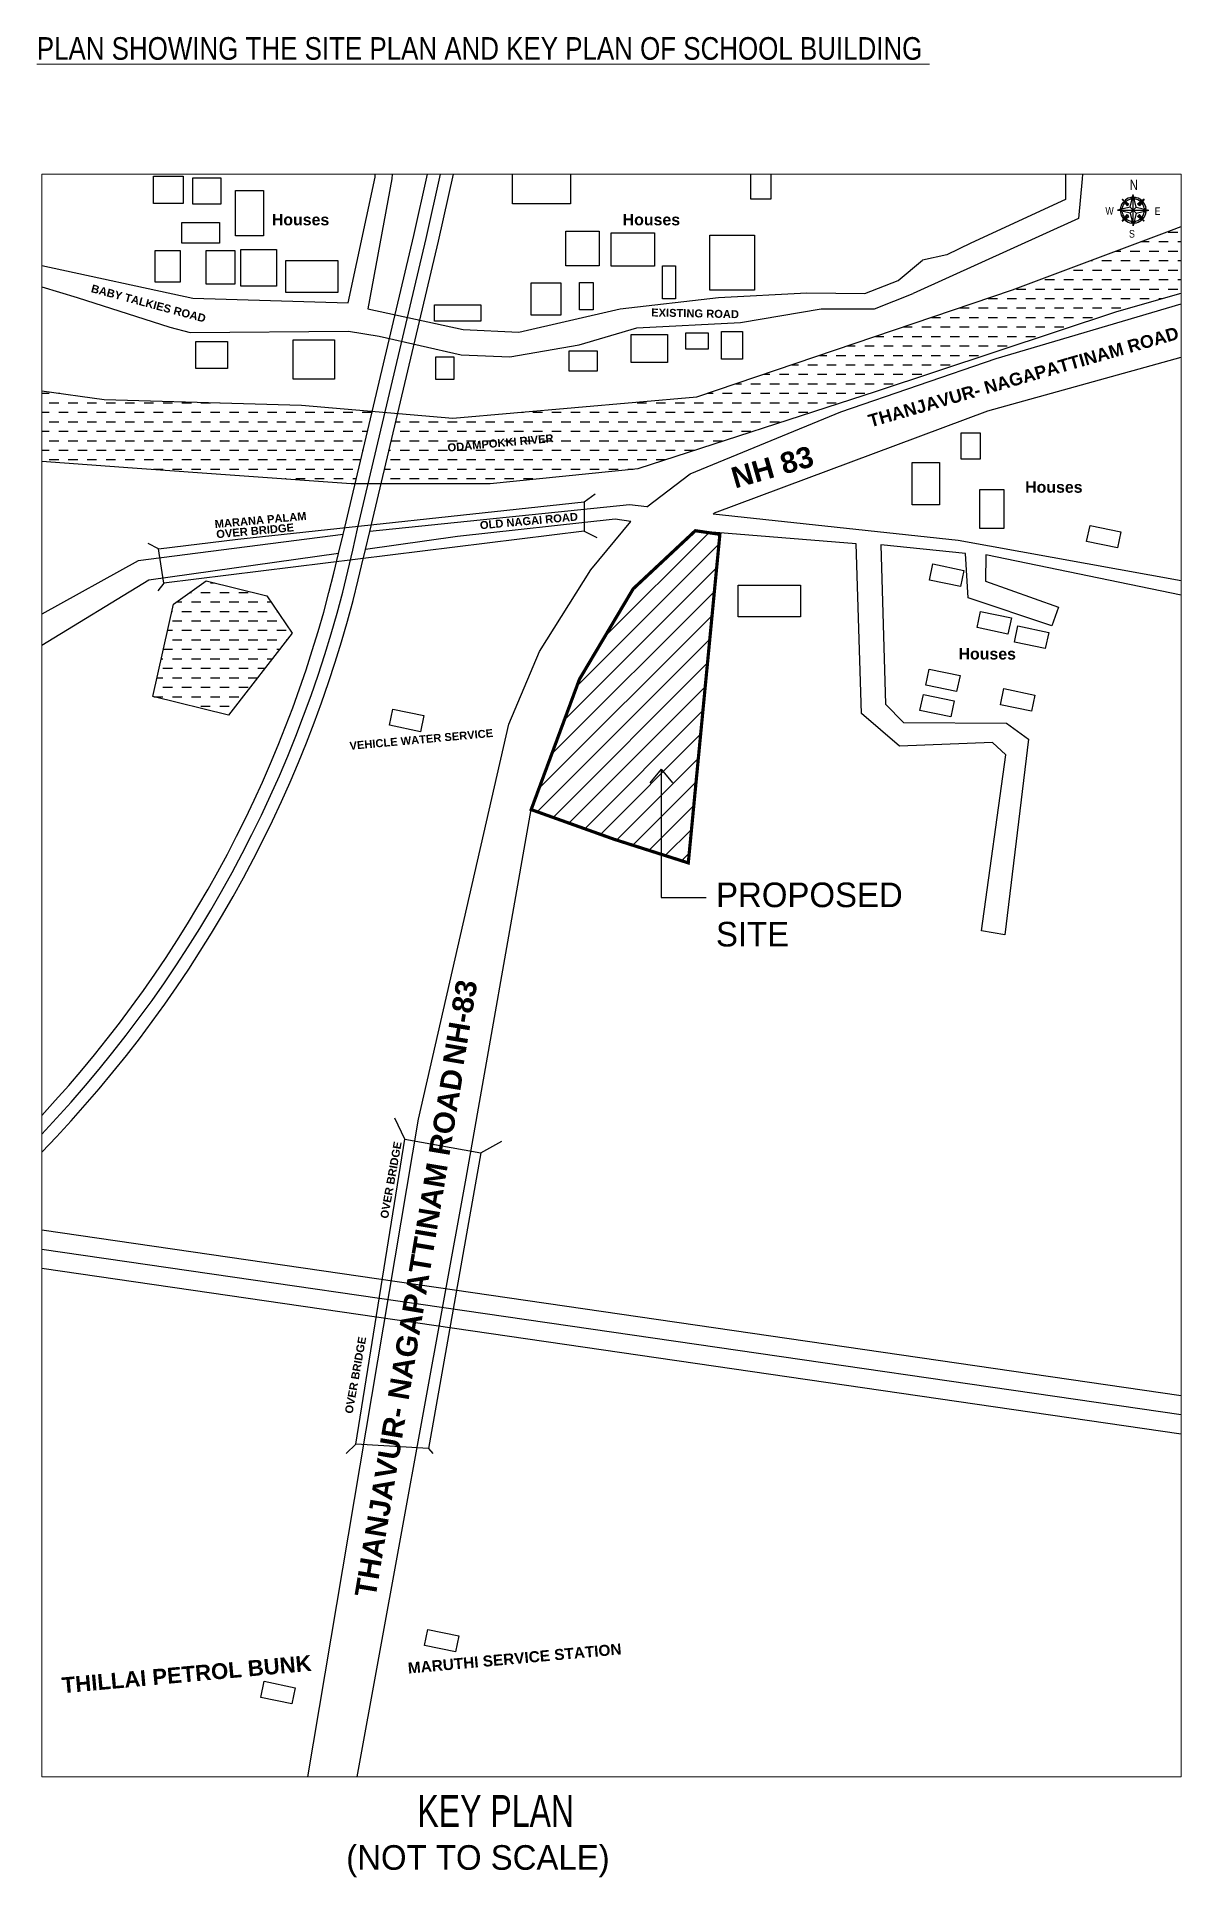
# Model space of a CAD drawing. Header units: metres. Extents: x 54 to 366, y 88 to 219.
# Drawn here: x 257.1 to 293, y 88.5 to 146.1 of the extents above; entities that cross this region are included whole.
import ezdxf

# ---------------------------------------------------------------- set-up
doc = ezdxf.new("R2010")
doc.units = ezdxf.units.M
for name, color, linetype in [('ED', 7, 'Continuous'), ('HATCH', 15, 'Continuous'), ('NORTH_DIRECTION', 7, 'Continuous')]:
    doc.layers.add(name, color=color, linetype=linetype)
doc.layers.add('LOCATION_PLAN', color=7, linetype='Continuous', lineweight=0)
doc.styles.add('1', font='arialbd.ttf', dxfattribs={"height": 0.45})
doc.styles.add('RM', font='GOTHIC.TTF')
doc.styles.add('style1', font='ARIALN.TTF', dxfattribs={"height": 0.5})
doc.styles.add('TITLE1', font='GOTHIC.TTF', dxfattribs={"width": 0.75, "height": 0.2})
doc.linetypes.add('TRACKS', pattern='A,0.15,[130,ltypeshp.shx,S=0.25,R=0,X=0,Y=0],0.15', length=0.3)

msp = doc.modelspace()

# ---------------------------------------------------------------- texts
at = {"lineweight": 15, "style": 'style1'}
msp.add_text('%%UPLAN SHOWING THE SITE PLAN AND KEY PLAN OF SCHOOL BUILDING ', height=0.70886, dxfattribs=at).set_placement((257.14, 145.43))
at = {"color": 0, "style": 'style1'}
for s, p in [('W', (290.623, 140.572)), ('E', (292.166, 140.565)), ('S', (291.362, 139.856))]:
    msp.add_text(s, height=0.24, rotation=0.04597, dxfattribs=at).set_placement(p)
at = {"color": 1, "style": '1'}
for s, height, rotation, p in [('Houses', 0.3566, 359.87671, (264.504, 140.243)), ('Houses', 0.3566, 359.87671, (275.497, 140.243)), ('BABY TALKIES ROAD', 0.2496, 344.98484, (258.821, 138.152)), ('EXISTING ROAD', 0.2496, 358.78906, (276.388, 137.386)), ('THANJAVUR- NAGAPATTINAM ROAD', 0.39872, 16.01912, (283.263, 133.907)), ('NH 83', 0.6611, 16.01912, (279.02, 131.989)), ('Houses', 0.3566, 359.87671, (288.107, 131.862)), ('OLD NAGAI ROAD', 0.2496, 5.17753, (271.036, 130.714)), ('Houses', 0.3566, 359.87671, (286.02, 126.635)), ('NH-83', 0.6625, 80.51096, (270.508, 113.888)), ('THANJAVUR- NAGAPATTINAM ROAD', 0.66251, 80.51096, (267.75, 97.207))]:
    msp.add_text(s, height=height, rotation=rotation, dxfattribs=at).set_placement(p)
at = {"color": 5, "style": '1'}
msp.add_text('ODAMPOKKI RIVER', height=0.2496, rotation=5.17753, dxfattribs=at).set_placement((270.022, 133.148))
at = {"color": 51, "style": '1'}
for s, height, rotation, p in [('MARANA PALAM', 0.2496, 5.17753, (262.725, 130.751)), ('OVER BRIDGE', 0.2496, 5.17753, (262.775, 130.433)), ('VEHICLE WATER SERVICE', 0.2496, 5.17753, (266.951, 123.801)), ('OVER BRIDGE', 0.2496, 79.81493, (268.143, 109.096)), ('OVER BRIDGE', 0.2496, 79.81493, (267.033, 102.982)), ('MARUTHI SERVICE STATION', 0.34485, 5.17753, (268.783, 94.848)), ('THILLAI PETROL BUNK', 0.49604, 5.17753, (257.946, 94.231))]:
    msp.add_text(s, height=height, rotation=rotation, dxfattribs=at).set_placement(p)
at = {"style": 'RM'}
for s, height, p in [('PROPOSED', 0.7716, (278.424, 118.871)), ('SITE', 0.7716, (278.42, 117.639)), ('(NOT TO SCALE)', 0.77156, (266.835, 88.701))]:
    msp.add_text(s, height=height, dxfattribs=at).set_placement(p)
at = {"color": 5, "style": 'TITLE1', "width": 0.75}
msp.add_text('KEY PLAN', height=1.0002, dxfattribs=at).set_placement((269.067, 90.043))
at = {"layer": 'NORTH_DIRECTION', "color": 0, "style": 'style1'}
msp.add_text('N', height=0.318, rotation=180.04597, dxfattribs=at).set_placement((291.644, 141.667))

# ---------------------------------------------------------------- blocks, each defined once
blk = doc.blocks.new('NORTH POINT')
at = {"layer": 'NORTH_DIRECTION'}
for p, q in [((1998.341, 1274.729), (1997.731, 1274.579)), ((1997.951, 1274.676), (1997.862, 1274.655)), ((1997.953, 1275.116), (1998.188, 1274.792)), ((1997.953, 1275.116), (1998.277, 1274.881)), ((1998.229, 1274.84), (1997.953, 1275.116)), ((1998, 1274.979), (1998.051, 1274.908)), ((1998.09, 1275.069), (1998.161, 1275.018)), ((1998.341, 1274.729), (1998.489, 1275.338)), ((1998.49, 1274.58), (1998.341, 1274.729)), ((1998.393, 1275.119), (1998.414, 1275.207)), ((1998.639, 1274.729), (1998.489, 1275.338)), ((1998.491, 1273.821), (1998.489, 1275.338)), ((1998.49, 1274.58), (1998.639, 1274.729)), ((1998.587, 1275.119), (1998.565, 1275.207)), ((1998.589, 1275.119), (1998.585, 1275.124)), ((1998.639, 1274.729), (1999.249, 1274.58)), ((1999.026, 1275.117), (1998.702, 1274.881)), ((1998.751, 1274.841), (1999.026, 1275.117)), ((1999.026, 1275.117), (1998.791, 1274.792)), ((1998.89, 1275.07), (1998.819, 1275.018)), ((1998.979, 1274.98), (1998.928, 1274.909)), ((1998.932, 1274.903), (1998.928, 1274.91)), ((1999.029, 1274.677), (1999.118, 1274.656)), ((1997.731, 1274.579), (1999.249, 1274.58)), ((1998.341, 1274.431), (1997.731, 1274.579)), ((1997.951, 1274.482), (1997.862, 1274.504)), ((1997.954, 1274.043), (1998.188, 1274.367)), ((1998.229, 1274.319), (1997.954, 1274.043)), ((1997.954, 1274.043), (1998.278, 1274.278)), ((1998.001, 1274.179), (1998.052, 1274.25)), ((1998.09, 1274.09), (1998.161, 1274.141)), ((1998.49, 1274.58), (1998.341, 1274.431)), ((1998.341, 1274.431), (1998.491, 1273.821)), ((1998.395, 1274.032), (1998.39, 1274.041)), ((1998.393, 1274.04), (1998.415, 1273.952)), ((1998.49, 1274.58), (1998.639, 1274.431)), ((1998.639, 1274.431), (1998.491, 1273.821)), ((1998.587, 1274.04), (1998.566, 1273.952)), ((1998.569, 1273.952), (1998.567, 1273.956)), ((1998.639, 1274.431), (1999.249, 1274.58)), ((1999.027, 1274.044), (1998.702, 1274.278)), ((1998.751, 1274.319), (1999.027, 1274.044)), ((1999.027, 1274.044), (1998.792, 1274.368)), ((1998.89, 1274.09), (1998.819, 1274.142)), ((1998.98, 1274.18), (1998.928, 1274.251)), ((1999.029, 1274.483), (1999.118, 1274.505))]:
    blk.add_line(p, q, dxfattribs=at)
for radius, start, end in [(0.632, 140.8027, 173.1966), (0.548, 143.1521, 169.84737), (0.632, 96.89534, 129.28925), (0.548, 100.24458, 126.93984), (0.369, 125.17508, 144.91686), (0.632, 50.8027, 83.1966), (0.548, 53.1521, 79.84737), (0.369, 35.17508, 54.91686), (0.548, 10.24458, 36.93984), (0.632, 6.89534, 39.28925), (0.632, 186.89534, 219.28925), (0.548, 190.24458, 216.93984), (0.632, 230.8027, 263.1966), (0.548, 233.1521, 259.84737), (0.369, 215.17508, 234.91686), (0.632, 276.89534, 309.28925), (0.548, 280.24458, 306.93984), (0.369, 305.17508, 324.91686), (0.548, 323.1521, 349.84737), (0.632, 320.8027, 353.1966)]:
    blk.add_arc((1998.49, 1274.58), radius, start, end, dxfattribs=at)

# ---------------------------------------------------------------- hatches: boundary and pattern name
at = {"lineweight": 25}
h = msp.add_hatch(dxfattribs=at)
h.set_pattern_fill('DASH', color=5, scale=2.377114)
h.set_pattern_definition([(0, (-32256.63193, -1181.64764), (0.29713921, 0.29713921), [0.29713921, -0.29713921])])
h.paths.add_polyline_path([(270.172, 134.193), (268.448, 134.343), (267.929, 132.154), (271.347, 132.154), (275.985, 132.615), (283.451, 135.041), (290.985, 137.535), (292.997, 138.118), (292.997, 140.206), (292.479, 140.01), (287.713, 138.214), (277.823, 134.861)])
h.paths.add_polyline_path([(259.249, 134.787), (257.293, 135.055), (257.293, 132.849), (260.136, 132.645), (266.985, 132.154), (267.115, 132.154), (267.65, 134.412), (265.434, 134.604)])
h = msp.add_hatch(dxfattribs=at)
h.set_pattern_fill('DASH', color=5, scale=2.377114)
h.set_pattern_definition([(0, (-32354.69124, -1181.64764), (0.29713921, 0.29713921), [0.29713921, -0.29713921])])
h.paths.add_polyline_path([(260.78, 125.474), (263.149, 124.889), (265.137, 127.461), (264.348, 128.629), (262.447, 129.097), (261.423, 128.366)])
at = {"layer": 'HATCH'}
h = msp.add_hatch(dxfattribs=at)
h.set_pattern_fill('ANSI31', color=256, scale=0.15)
h.set_pattern_definition([(45, (-2066.93707, -1017.6831), (-0.336759605, 0.336759605), [])])
h.paths.add_polyline_path([(278.543, 130.557), (277.773, 130.669), (275.826, 128.847), (274.143, 126.015), (272.63, 121.929), (275.242, 120.994), (277.553, 120.258)])

# ---------------------------------------------------------------- linework, layer by layer
at = {"color": 1}
for p, q in [((287.205, 136.07), (292.997, 137.78)), ((282.332, 134.395), (287.205, 136.07)), ((277.616, 132.447), (282.332, 134.395)), ((276.259, 131.419), (277.616, 132.447)), ((274.5, 129.44), (275.748, 130.963)), ((266.594, 129.96), (266.735, 130.554)), ((267.436, 130.078), (267.57, 130.64)), ((272.893, 126.888), (274.5, 129.44)), ((271.935, 124.606), (272.893, 126.888)), ((269.1, 112.231), (271.935, 124.606)), ((265.632, 91.618), (269.1, 112.231)), ((257.293, 108.756), (292.997, 103.566)), ((257.293, 107.555), (292.997, 102.365))]:
    msp.add_line(p, q, dxfattribs=at)
for p, q in [((274.288, 131.571), (274.633, 131.827)), ((274.288, 130.655), (274.691, 130.453)), ((260.953, 130.102), (260.634, 130.264)), ((261.121, 129.022), (260.933, 128.79)), ((268.672, 111.6), (268.36, 112.262)), ((271.054, 111.174), (271.707, 111.537)), ((267.137, 102.045), (266.835, 101.747)), ((269.413, 101.903), (269.553, 101.747))]:
    msp.add_line(p, q)
at = {"linetype": 'TRACKS', "ltscale": 0.3}
msp.add_line((257.293, 108.156), (292.997, 102.965), dxfattribs=at)
at = {"color": 1}
for points in [[(257.293, 138.984), (262.031, 137.963), (266.894, 137.814), (267.742, 141.75), (267.74, 141.848)], [(266.735, 130.554), (268.956, 139.917), (269.383, 141.848)], [(268.278, 141.848), (268.269, 141.693), (267.509, 137.627), (270.495, 136.975), (272.24, 136.893), (275.421, 137.627), (278.499, 137.976), (281.269, 138.123), (283.088, 138.107), (284.131, 138.511), (284.894, 139.145)], [(267.57, 130.64), (269.729, 139.74), (270.195, 141.848)], [(289.9, 141.848), (289.895, 141.703), (289.776, 140.457), (284.603, 138.108)], [(289.368, 141.848), (289.37, 141.05), (286.41, 139.685), (285.655, 139.317), (284.894, 139.145)], [(257.293, 138.312), (258.406, 137.978), (261.311, 137.048), (261.943, 136.882), (266.908, 136.927), (267.871, 136.762), (270.438, 136.186), (271.958, 136.114), (274.129, 136.499), (275.938, 137.03), (279.194, 137.198), (281.712, 137.622), (283.383, 137.622), (284.603, 138.108)], [(278.333, 131.193), (278.378, 131.235), (286.938, 134.427), (292.997, 136.111)], [(275.748, 130.963), (275.263, 131.033), (270.322, 130.485), (267.436, 130.078)], [(276.259, 131.419), (275.716, 131.478), (267.57, 130.64)], [(292.997, 129.102), (286.012, 130.358), (278.333, 131.193)], [(266.735, 130.554), (260.312, 129.721), (257.293, 128.058)], [(267.179, 91.618), (270.591, 110.38), (272.63, 121.929), (274.143, 126.015), (275.826, 128.847), (277.773, 130.669)], [(292.997, 128.653), (286.881, 129.917), (286.864, 129.089), (289.149, 128.277), (288.946, 127.686), (286.323, 128.565), (286.238, 129.951), (283.582, 130.222), (283.734, 125.234), (284.292, 124.659), (287.524, 124.642), (288.218, 124.135), (287.469, 117.999), (286.744, 118.126), (287.498, 123.643), (287.089, 124.035), (284.175, 123.916), (282.982, 124.938), (282.815, 130.254), (277.773, 130.669)], [(266.594, 129.96), (260.65, 129.123), (257.293, 127.068)], [(267.365, 129.777), (267.436, 130.078)]]:
    msp.add_lwpolyline(points, dxfattribs=at)
at = {"color": 2}
for points in [[(260.799, 141.777), (261.721, 141.777), (261.721, 140.925), (260.799, 140.925)], [(262.034, 141.734), (262.904, 141.734), (262.904, 140.908), (262.034, 140.908)], [(263.365, 141.334), (264.244, 141.334), (264.244, 139.908), (263.365, 139.908)], [(261.686, 140.325), (262.869, 140.325), (262.869, 139.682), (261.686, 139.682)], [(273.712, 140.055), (274.763, 140.055), (274.763, 138.975), (273.712, 138.975)], [(275.139, 140.01), (276.49, 140.01), (276.49, 138.96), (275.139, 138.96)], [(278.232, 139.935), (279.628, 139.935), (279.628, 138.21), (278.232, 138.21)], [(260.844, 139.447), (261.632, 139.447), (261.632, 138.46), (260.844, 138.46)], [(262.446, 139.455), (263.347, 139.455), (263.347, 138.4), (262.446, 138.4)], [(263.529, 139.481), (264.646, 139.481), (264.646, 138.339), (263.529, 138.339)], [(264.94, 139.135), (266.568, 139.135), (266.568, 138.14), (264.94, 138.14)], [(272.631, 138.435), (273.562, 138.435), (273.562, 137.43), (272.631, 137.43)], [(274.148, 138.45), (274.568, 138.45), (274.568, 137.595), (274.148, 137.595)], [(276.745, 138.975), (277.151, 138.975), (277.151, 137.94), (276.745, 137.94)], [(269.598, 137.745), (271.055, 137.745), (271.055, 137.235), (269.598, 137.235)], [(275.764, 136.823), (276.904, 136.823), (276.904, 135.945), (275.764, 135.945)], [(277.481, 136.875), (278.176, 136.875), (278.176, 136.364), (277.481, 136.364)], [(278.596, 136.915), (279.251, 136.915), (279.251, 136.05), (278.596, 136.05)], [(262.122, 136.598), (263.111, 136.598), (263.111, 135.75), (262.122, 135.75)], [(265.175, 136.651), (266.472, 136.651), (266.472, 135.421), (265.175, 135.421)], [(273.823, 136.312), (274.702, 136.312), (274.702, 135.67), (273.823, 135.67)], [(269.641, 136.118), (270.202, 136.118), (270.202, 135.409), (269.641, 135.409)], [(286.099, 133.739), (286.698, 133.739), (286.698, 132.907), (286.099, 132.907)], [(284.563, 132.803), (285.422, 132.803), (285.422, 131.476), (284.563, 131.476)], [(286.685, 131.958), (287.44, 131.958), (287.44, 130.735), (286.685, 130.735)], [(291.004, 130.129), (290.035, 130.33), (290.142, 130.838), (291.111, 130.636)], [(286.08, 128.919), (285.111, 129.12), (285.218, 129.628), (286.187, 129.426)], [(279.117, 128.968), (281.072, 128.968), (281.072, 127.975), (279.117, 127.975)], [(287.569, 127.431), (286.6, 127.633), (286.707, 128.14), (287.676, 127.938)], [(288.74, 126.975), (287.772, 127.176), (287.879, 127.684), (288.847, 127.482)], [(285.961, 125.626), (284.992, 125.828), (285.099, 126.335), (286.068, 126.133)], [(285.782, 124.832), (284.813, 125.034), (284.92, 125.541), (285.889, 125.34)], [(288.304, 125.011), (287.335, 125.213), (287.442, 125.72), (288.411, 125.518)], [(269.16, 124.37), (268.191, 124.571), (268.298, 125.078), (269.267, 124.877)], [(270.255, 95.527), (269.286, 95.728), (269.393, 96.235), (270.362, 96.034)], [(265.129, 93.899), (264.16, 94.101), (264.267, 94.608), (265.236, 94.406)]]:
    msp.add_lwpolyline(points, close=True, dxfattribs=at)
at = {"linetype": 'TRACKS', "ltscale": 0.3}
msp.add_lwpolyline([(267.184, 130.732), (269.343, 139.828), (269.789, 141.848)], dxfattribs=at)
at = {"color": 2}
for points in [[(273.863, 141.848), (273.863, 140.918), (272.04, 140.918), (272.04, 141.848)], [(280.137, 141.848), (280.137, 141.057), (279.518, 141.057), (279.518, 141.848)]]:
    msp.add_lwpolyline(points, dxfattribs=at)
at = {"color": 5}
for points in [[(257.293, 135.055), (259.249, 134.787), (265.434, 134.604), (270.172, 134.193), (277.823, 134.861), (287.713, 138.214), (292.479, 140.01), (292.997, 140.206)], [(257.293, 132.849), (260.136, 132.645), (266.985, 132.154), (271.347, 132.154), (275.985, 132.615), (283.451, 135.041), (290.985, 137.535), (292.997, 138.118)], [(260.78, 125.474), (261.423, 128.366), (262.447, 129.097), (264.348, 128.629), (265.137, 127.461), (263.149, 124.889), (260.78, 125.474)]]:
    msp.add_lwpolyline(points, dxfattribs=at)
at = {"color": 51}
msp.add_lwpolyline([(263.439, 130.402), (274.288, 131.571), (274.288, 130.655), (261.121, 129.022), (260.953, 130.102), (263.439, 130.402)], dxfattribs=at)
at = {"const_width": 0.1}
msp.add_lwpolyline([(277.773, 130.669), (278.543, 130.557), (277.553, 120.258), (275.242, 120.994), (272.63, 121.929), (274.143, 126.015), (275.826, 128.847), (277.773, 130.669)], close=True, dxfattribs=at)
msp.add_lwpolyline([(268.672, 111.6), (271.054, 111.174), (269.413, 101.903), (267.137, 102.045), (268.672, 111.6)])
at = {"linetype": 'TRACKS', "ltscale": 0.3}
msp.add_arc((229.252, 138.446), 38.709, 316.41968, 348.50362, dxfattribs=at)
at = {"color": 1}
for radius, start in [(38.241, 317.07239), (39.034, 315.83621)]:
    msp.add_arc((229.292, 138.385), radius, start, 347.273, dxfattribs=at)
at = {"layer": 'ED'}
for points in [[(276.707, 123.193), (276.353, 122.766)], [(276.707, 123.193), (277.061, 122.766)], [(276.707, 123.193), (276.707, 119.177), (278.115, 119.177)]]:
    msp.add_lwpolyline(points, dxfattribs=at)
at = {"layer": 'LOCATION_PLAN'}
msp.add_lwpolyline([(257.293, 141.848), (292.997, 141.848), (292.997, 91.618), (257.293, 91.618)], close=True, dxfattribs=at)

# ---------------------------------------------------------------- block references
at = {"layer": 'NORTH_DIRECTION', "xscale": 0.6435025432639901, "yscale": 0.6435025432639901, "zscale": 0.6435025432639901}
msp.add_blockref('NORTH POINT', (-994.539, -679.481), dxfattribs=at)

msp.set_redraw_order([(e.dxf.handle, doc.entitydb.next_handle()) for e in msp.query("TEXT MTEXT ATTDEF DIMENSION ARC_DIMENSION")])  # texts and dimensions are drawn at this point

doc.saveas('drawing.dxf')
